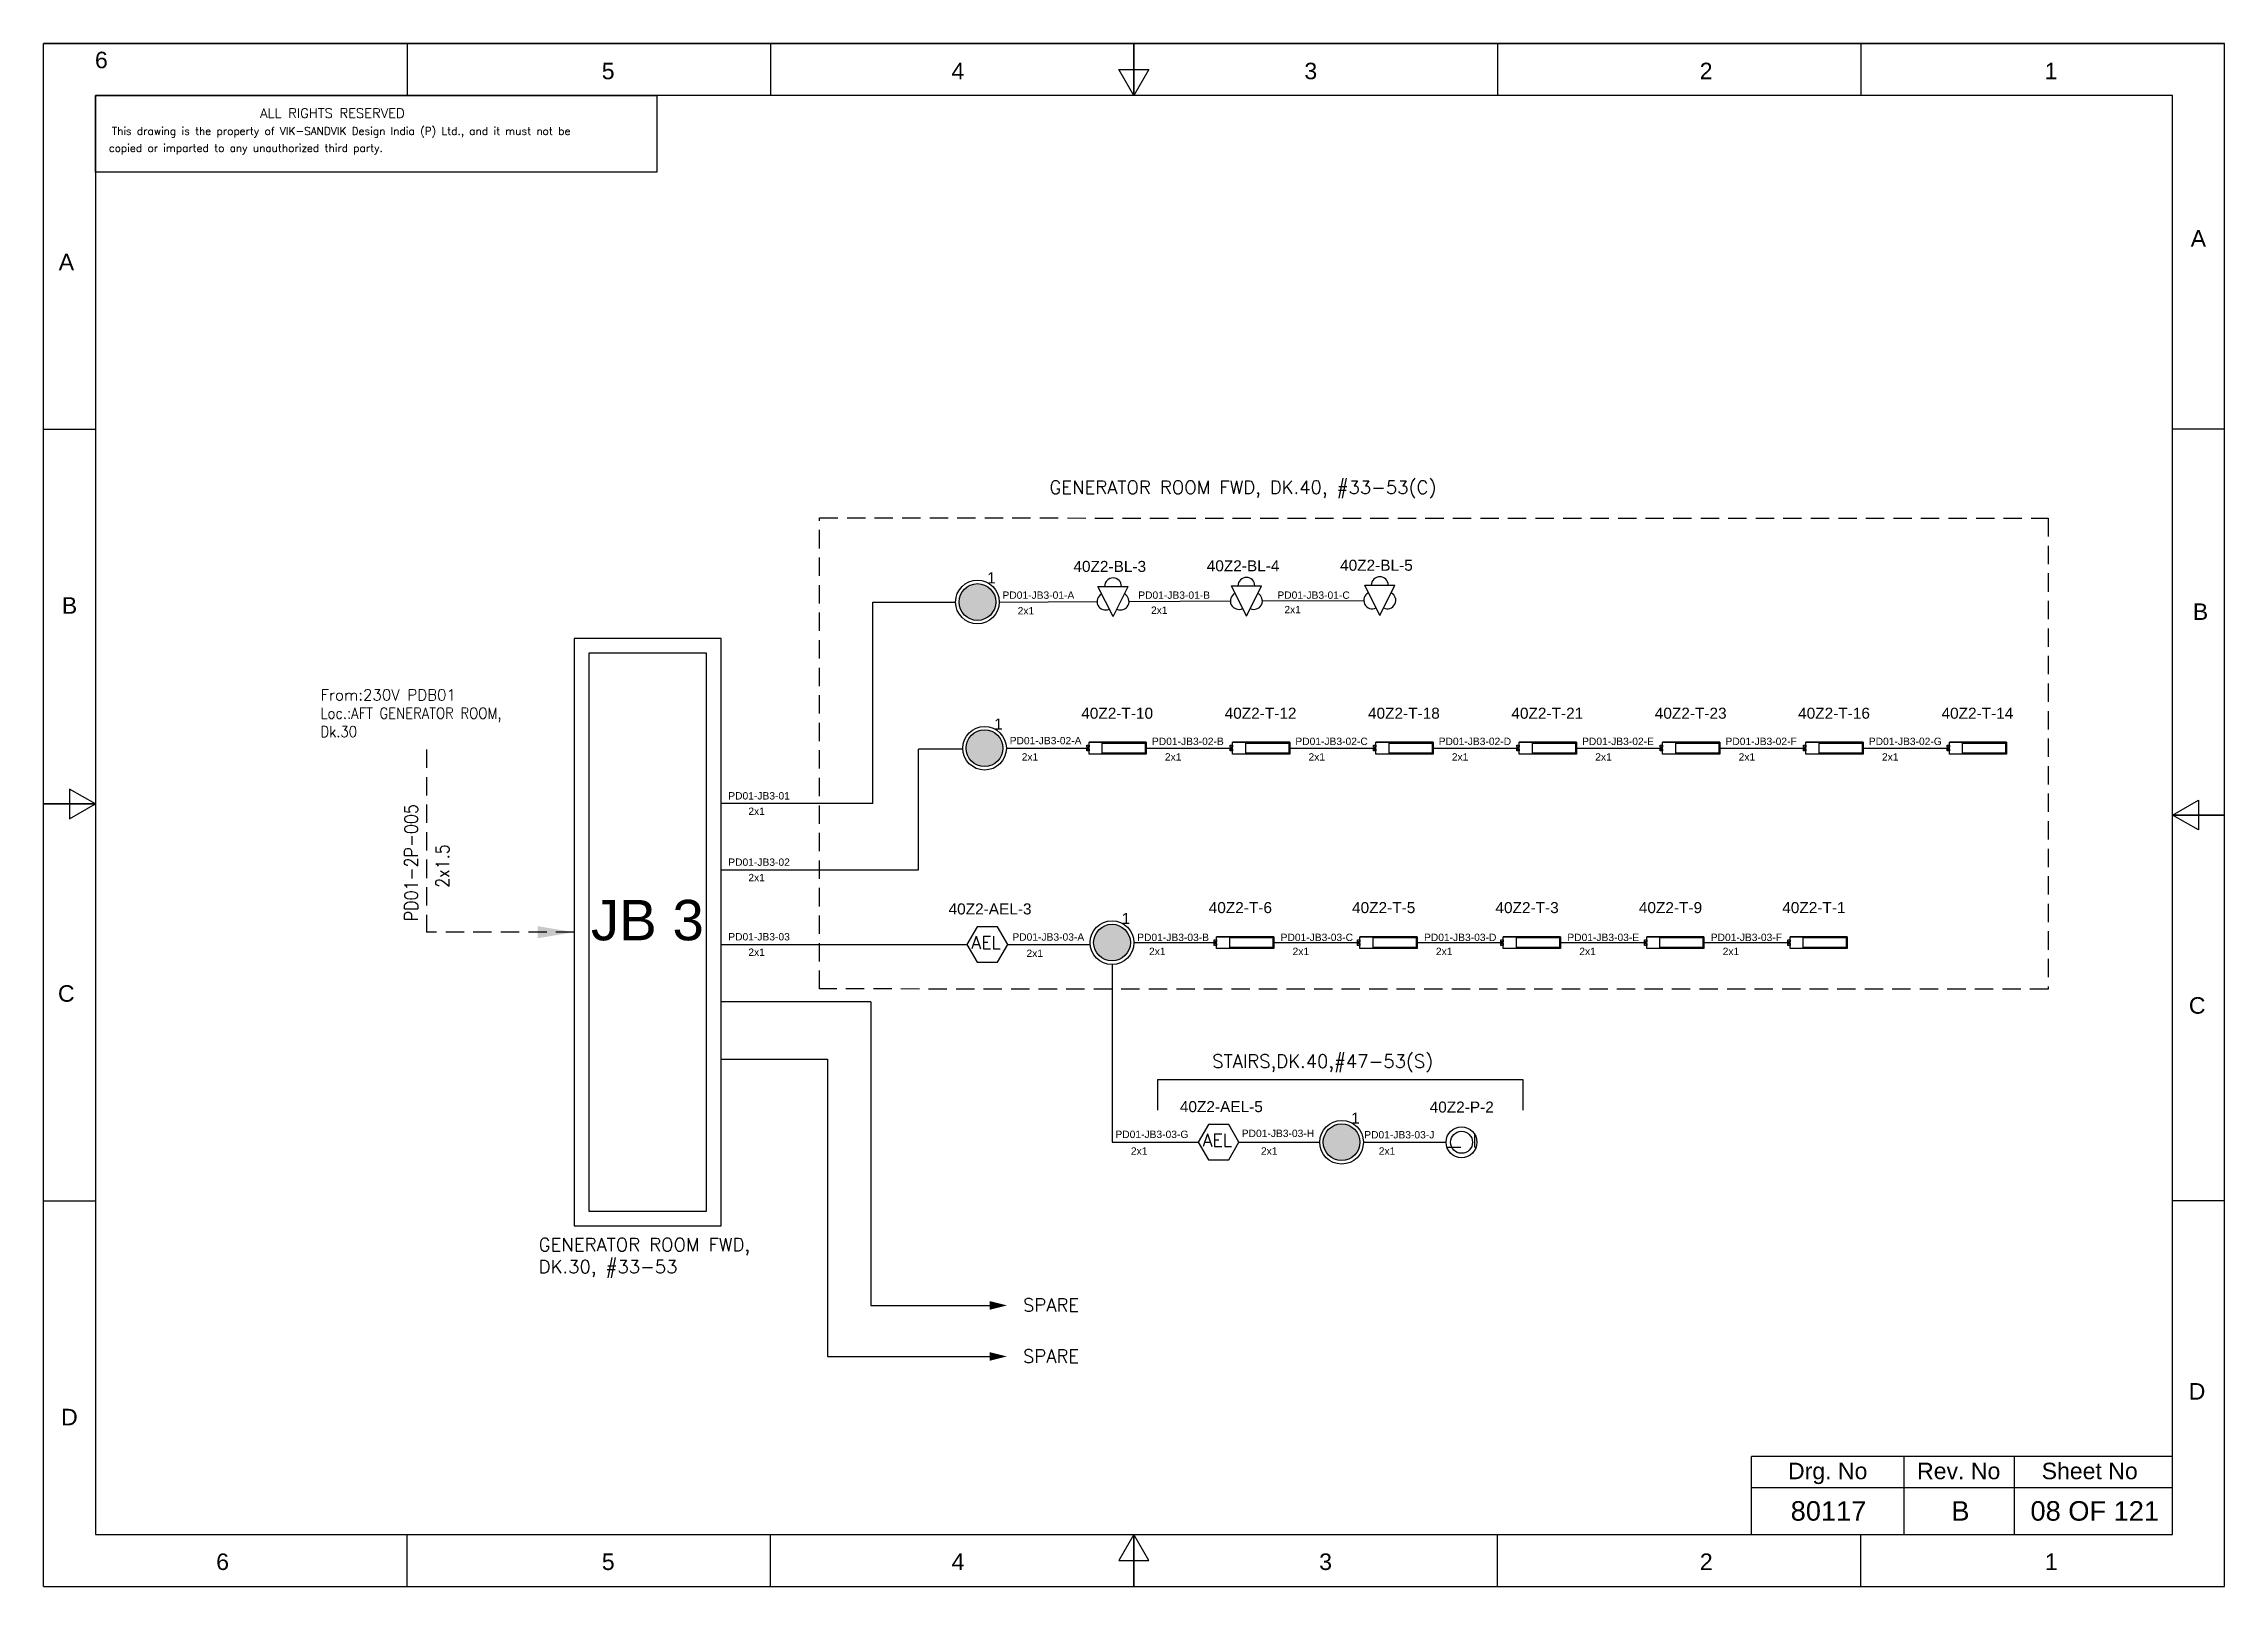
# Model space of a CAD drawing. Header units: inches. Extents: x -3311 to 1429, y -713 to 2436.
# Drawn here: x -2674.6 to -2377.6, y 1861.1 to 2071.1 of the extents above; entities that cross this region are included whole.
import ezdxf
from ezdxf.enums import TextEntityAlignment as Align

# ---------------------------------------------------------------- set-up
doc = ezdxf.new("R2010")
doc.units = ezdxf.units.IN
doc.linetypes.add('HIDDEN', pattern=[0.375, 0.25, -0.125])
doc.linetypes.add('SOLID', pattern=[0])
for name, color, linetype, lineweight in [('ELEC_TXT-025', 1, 'Continuous', 25), ('HEL-025', 1, 'Continuous', 25), ('HEL-035', 2, 'Continuous', 35)]:
    doc.layers.add(name, color=color, linetype=linetype, lineweight=lineweight)
doc.layers.add('LINE', color=3, linetype='SOLID')
doc.styles.add('_NORMAL', font='arial.ttf')
doc.styles.add('ROMANS', font='simplex.shx', dxfattribs={"width": 0.88})
doc.styles.get("Standard").update_dxf_attribs({"font": 'arial.ttf'})
doc.dimstyles.get("Standard").update_dxf_attribs({"dimtxt": 0.18, "dimasz": 0.18, "dimexe": 0.18, "dimexo": 0.0625, "dimgap": 0.09, "dimtad": 0, "dimtih": 1, "dimtoh": 1, "dimdec": 4, "dimzin": 0, "dimdsep": 46, "dimtxsty": 'Standard', "dimcen": 0.09, "dimadec": 0, "dimazin": 0, "dimtfac": 1, "dimtdec": 4, "dimtofl": 0, "dimtmove": 0, "dimatfit": 3, "dimfxl": 1, "dimtolj": 1, "dimtzin": 0, "dimarcsym": 0})
pattern_1 = [(0, (0, 0), (0, 6.985), [5.08, -1.905]), (90, (0, 0), (-6.985, 4e-16), [5.08, -1.905])]

msp = doc.modelspace()

# ---------------------------------------------------------------- texts
at = {"color": 7}
for s, p in [('PD01-JB3-01-A', (-2544, 1995.54, 0.05)), ('PD01-JB3-01-B', (-2525.51, 1995.54, 0.05)), ('PD01-JB3-01-C', (-2506.56, 1995.54, 0.05)), ('2x1', (-2541.93, 1993.41)), ('2x1', (-2523.77, 1993.49)), ('2x1', (-2505.61, 1993.57)), ('PD01-JB3-02-A', (-2543.02, 1975.73, 0.05)), ('PD01-JB3-02-B', (-2523.64, 1975.63, 0.03)), ('PD01-JB3-02-C', (-2504.11, 1975.63)), ('PD01-JB3-02-D', (-2484.59, 1975.63, -0.03)), ('PD01-JB3-02-E', (-2465.06, 1975.63, -0.05)), ('PD01-JB3-02-F', (-2445.53, 1975.63, -0.08)), ('PD01-JB3-02-G', (-2426.01, 1975.63, -0.11)), ('2x1', (-2541.38, 1973.51)), ('2x1', (-2521.88, 1973.51, -0.03)), ('2x1', (-2502.32, 1973.51, -0.05)), ('2x1', (-2482.8, 1973.51, -0.08)), ('2x1', (-2463.27, 1973.51, -0.11)), ('2x1', (-2443.74, 1973.51, -0.14)), ('2x1', (-2424.22, 1973.51, -0.16)), ('PD01-JB3-01', (-2581.34, 1968.21)), ('2x1', (-2578.61, 1966.11)), ('PD01-JB3-02', (-2581.34, 1959.18)), ('2x1', (-2578.61, 1957.08)), ('PD01-JB3-03', (-2581.34, 1949.02)), ('PD01-JB3-03-A', (-2542.65, 1948.99, 0.05)), ('PD01-JB3-03-B', (-2525.65, 1948.94, 0.03)), ('PD01-JB3-03-C', (-2506.12, 1948.94)), ('PD01-JB3-03-D', (-2486.59, 1948.94, -0.03)), ('PD01-JB3-03-E', (-2467.07, 1948.94, -0.05)), ('PD01-JB3-03-F', (-2447.54, 1948.94, -0.08)), ('2x1', (-2578.61, 1946.92)), ('2x1', (-2540.73, 1946.77)), ('2x1', (-2524.04, 1947.03, -0.03)), ('2x1', (-2504.49, 1947.03, -0.05)), ('2x1', (-2484.97, 1947.03, -0.08)), ('2x1', (-2465.44, 1947.03, -0.11)), ('2x1', (-2445.91, 1947.03, -0.14)), ('PD01-JB3-03-G', (-2528.62, 1922.12, 0.05)), ('PD01-JB3-03-H', (-2511.41, 1922.25, 0.03)), ('PD01-JB3-03-J', (-2494.73, 1922.06)), ('2x1', (-2526.51, 1919.85, -0.02)), ('2x1', (-2508.8, 1919.85, -0.05)), ('2x1', (-2492.75, 1919.85, -0.05))]:
    msp.add_text(s, height=1, dxfattribs=at).set_placement(p)
at = {"color": 7, "lineweight": 30}
msp.add_text('JB 3 ', height=5.5, dxfattribs=at).set_placement((-2591.29, 1951.79), align=Align.MIDDLE_CENTER)
at = {"color": 7}
for s, height, p in [('Drg. No', 2.246, (-2431.61, 1876.78)), ('Rev. No', 2.246, (-2413.77, 1876.78)), ('Sheet No', 2.246, (-2395.93, 1876.78)), ('80117', 2.653, (-2431.5, 1871.34)), ('B', 2.65, (-2413.53, 1871.34)), ('08 OF 121', 2.653, (-2395.24, 1871.34))]:
    msp.add_text(s, height=height, dxfattribs=at).set_placement(p, align=Align.MIDDLE_CENTER)
at = {"color": 7, "char_height": 1.8, "attachment_point": 1, "style": '_NORMAL'}
for s, insert, width in [('{\\Fromans|c0;\\C2;GENERATOR ROOM FWD, DK.40, #33-53(C)}', (-2537.6, 2011.62), 74.1776), ('{\\Fromans|c0;\\C2;STAIRS,DK.40,#47-53(S)}', (-2515.43, 1933.47, -0.05), 39.515), ('{\\Fromans|c0;\\C2;SPARE}', (-2541.2, 1900.28), 8.1658), ('{\\Fromans|c0;\\C2;SPARE}', (-2541.2, 1893.32), 8.1658)]:
    msp.add_mtext(s, dxfattribs=dict(at, insert=insert, width=width))
at = {"color": 7, "insert": (-2636.88, 1983.21), "char_height": 1.5, "width": 36.8884, "attachment_point": 1}
msp.add_mtext('{\\Fromans|c0;\\C2;From:230V PDB01\\P\\Fsimplex|c0;\\W0.88;Loc.:AFT GENERATOR ROOM,      \\PDk.30}', dxfattribs=at)
at = {"color": 7, "insert": (-2625.42, 1951.63), "char_height": 1.8, "width": 17.1296, "attachment_point": 1, "rotation": 90, "style": '_NORMAL'}
msp.add_mtext('{\\Fromans|c0;\\W0.88;PD01-2P-005}', dxfattribs=at)
at = {"color": 7, "insert": (-2621.15, 1956.2), "char_height": 1.8, "attachment_point": 1, "rotation": 90, "style": '_NORMAL'}
msp.add_mtext('{\\Fsimplex|c0;\\W0.88;2x1.5}', dxfattribs=at)
at = {"color": 7, "insert": (-2607.16, 1908.5), "char_height": 1.8, "attachment_point": 1, "style": '_NORMAL'}
msp.add_mtext('{\\Fromans|c0;\\C2;GENERATOR ROOM FWD, \\PDK.30, #33-53}', dxfattribs=at)

# ---------------------------------------------------------------- blocks, each defined once
blk = doc.blocks.new('fr')
at = {"color": 7, "linetype": 'Continuous'}
for p, q in [((33763.99, 4500.4), (33466.99, 4500.4)), ((33466.99, 4500.4), (33763.99, 4500.4)), ((33466.99, 4290.33), (33466.99, 4500.4)), ((33516.49, 4500.4), (33516.49, 4493.33)), ((33565.99, 4500.4), (33565.99, 4493.33)), ((33615.49, 4500.4), (33615.49, 4493.33)), ((33615.49, 4493.33), (33615.49, 4500.4)), ((33615.49, 4500.4), (33615.49, 4493.33)), ((33664.99, 4500.4), (33664.99, 4493.33)), ((33714.49, 4500.4), (33714.49, 4493.33)), ((33763.99, 4290.33), (33763.99, 4500.4)), ((33763.99, 4290.33), (33763.99, 4500.4)), ((33615.49, 4493.33), (33613.45, 4496.87)), ((33613.45, 4496.87), (33617.53, 4496.87)), ((33617.53, 4496.87), (33615.49, 4493.33)), ((33756.92, 4493.33), (33474.06, 4493.33)), ((33474.06, 4493.33), (33474.06, 4297.41)), ((33756.92, 4297.41), (33756.92, 4493.33)), ((33466.99, 4447.89), (33474.06, 4447.89)), ((33763.99, 4447.89), (33756.92, 4447.89)), ((33474.06, 4396.87), (33470.53, 4398.91)), ((33470.53, 4398.91), (33470.53, 4394.83)), ((33466.99, 4396.87), (33474.06, 4396.87)), ((33474.06, 4396.87), (33466.99, 4396.87)), ((33466.99, 4396.87), (33474.06, 4396.87)), ((33470.53, 4394.83), (33474.06, 4396.87)), ((33756.92, 4395.37), (33760.45, 4397.41)), ((33760.45, 4397.41), (33760.45, 4393.33)), ((33763.99, 4395.37), (33756.92, 4395.37)), ((33760.45, 4393.33), (33756.92, 4395.37)), ((33756.92, 4395.37), (33763.99, 4395.37)), ((33763.99, 4395.37), (33756.92, 4395.37)), ((33466.99, 4342.85), (33474.06, 4342.85)), ((33763.99, 4342.85), (33756.92, 4342.85)), ((33474.06, 4297.41), (33756.92, 4297.41)), ((33516.49, 4290.33), (33516.49, 4297.41)), ((33565.99, 4290.33), (33565.99, 4297.41)), ((33615.49, 4297.41), (33613.45, 4293.87)), ((33615.49, 4290.33), (33615.49, 4297.41)), ((33617.53, 4293.87), (33615.49, 4297.41)), ((33615.49, 4297.41), (33615.49, 4290.33)), ((33615.49, 4290.33), (33615.49, 4297.41)), ((33664.99, 4290.33), (33664.99, 4297.41)), ((33714.49, 4290.33), (33714.49, 4297.41)), ((33613.45, 4293.87), (33617.53, 4293.87)), ((33466.99, 4290.33), (33763.99, 4290.33)), ((33466.99, 4290.33), (33763.99, 4290.33))]:
    blk.add_line(p, q, dxfattribs=at)
at = {"color": 7, "style": '_NORMAL'}
for s, p in [('6', (33474.86, 4498.18)), ('5', (33543.88, 4496.68)), ('4', (33591.52, 4496.68)), ('3', (33639.57, 4496.68)), ('2', (33693.41, 4496.68)), ('1', (33740.39, 4496.68)), ('A', (33760.45, 4473.88)), ('A', (33470.1, 4470.68)), ('B', (33470.52, 4423.9)), ('B', (33760.74, 4423.06)), ('C', (33470.08, 4371.07)), ('C', (33760.29, 4369.44)), ('D', (33760.27, 4316.89)), ('D', (33470.51, 4313.39)), ('6', (33491.37, 4293.69)), ('5', (33543.89, 4293.69)), ('4', (33591.53, 4293.69)), ('3', (33641.59, 4293.69)), ('2', (33693.43, 4293.69)), ('1', (33740.41, 4293.69))]:
    blk.add_text(s, height=2.25, dxfattribs=at).set_placement(p, align=Align.MIDDLE_CENTER)
blk = doc.blocks.new('A$C4BAD7D21')
at = {"layer": 'HEL-025'}
blk.add_lwpolyline([(-34000, 0), (-34000, 2086), (-18714, 2086), (-18714, 0)], close=True, dxfattribs=at)
at = {"layer": 'HEL-025', "style": 'ROMANS'}
for s, p in [('This drawing is the property of VIK-SANDVIK Design India (P) Ltd., and it must not be', (-33558, 1016)), (' copied or imparted to any unauthorized third party.', (-33785, 550))]:
    blk.add_text(s, height=210, dxfattribs=at).set_placement(p)
at = {"layer": 'HEL-035', "style": 'ROMANS'}
blk.add_text('     ALL RIGHTS RESERVED', height=262.5, dxfattribs=at).set_placement((-30497, 1476))
blk = doc.blocks.new('AEL')
at = {"color": 4}
blk.add_lwpolyline([(989.98, -190.09), (992.75, -190.09), (994.14, -187.69), (992.75, -185.28), (989.98, -185.28), (988.59, -187.69)], close=True, dxfattribs=at)
at = {"color": 4, "style": 'ROMANS'}
blk.add_text('AEL', height=1.725, dxfattribs=at).set_placement((989.2, -188.27))
blk = doc.blocks.new('AEL_L')
blk.add_blockref('AEL', (0, 0))
blk.add_attdef('TAG_NO', (986.55, -183.59), '', height=1.5)
blk = doc.blocks.new('FIXED_KEY_SWITCH')
h = blk.add_hatch(color=1)
h.dxf.hatch_style = 1
edge = h.paths.add_edge_path()
edge.add_arc((848.13, 1737.46), 2.5, 0, 360)
at = {"color": 1}
blk.add_circle((848.13, 1737.46), 2.5, dxfattribs=at)
at = {"color": 7, "insert": (849.44, 1741.5), "char_height": 1.5, "attachment_point": 1, "style": '_NORMAL'}
blk.add_mtext_dynamic_manual_height_columns('1', width=1.5, gutter_width=7.5, heights=[0], dxfattribs=at)
blk = doc.blocks.new('SWT')
blk.add_blockref('FIXED_KEY_SWITCH', (0, 0))
blk.add_attdef('TAG_NO', (844.55, 1741.11), '', height=1.5)
blk = doc.blocks.new('2A')
at = {"color": 7, "lineweight": -3, "ltscale": 2.5}
blk.add_line((790.02, 1997.62, -0.03), (782.23, 1997.62, -0.03), dxfattribs=at)
at = {"color": 7, "lineweight": -3, "ltscale": 2.5, "elevation": -0.03}
for points in [[(781.91, 1997.21), (782.23, 1997.21), (782.23, 1996.94), (781.91, 1996.94)], [(781.91, 1996.7), (782.23, 1996.7), (782.23, 1996.44), (781.91, 1996.44)], [(782.23, 1997.62), (790.02, 1997.62), (790.02, 1996.02), (782.23, 1996.02)], [(784.03, 1997.5), (789.88, 1997.5), (789.88, 1996.14), (784.03, 1996.14)]]:
    blk.add_lwpolyline(points, close=True, dxfattribs=at)
blk = doc.blocks.new('LED TUBE LIGHT 30W')
blk.add_blockref('2A', (179.91, -357.89))
blk.add_attdef('TAG_NO.', (962.52, 1642.97), '', height=1.5)
blk = doc.blocks.new('11')
for p, q in [((438, 1973.54, -0.08), (442.11, 1973.54, -0.08)), ((440.05, 1969.42, -0.08), (438, 1973.54, -0.08)), ((440.05, 1969.42, -0.08), (442.11, 1973.54, -0.08))]:
    blk.add_line(p, q)
for centre, start, end in [((439.02, 1971.48, -0.08), 116.5651, 296.5651), ((440.05, 1973.54, -0.08), 0, 180), ((441.08, 1971.48, -0.08), 243.4349, 63.4349)]:
    blk.add_arc(centre, 1.15, start, end)
blk = doc.blocks.new('BILGE LIGHT')
blk.add_blockref('11', (1524.93, -1711.73))
blk.add_attdef('TAG_NO', (1960.14, 263.52), '', height=1.5)
blk = doc.blocks.new('1')
h = blk.add_hatch()
h.set_pattern_fill('ANGLE', color=6)
h.set_pattern_definition(pattern_1)
h.paths.add_polyline_path([(303.23, 2044.43, 1), (306.22, 2044.43, 1)], flags=0)
h.paths.add_polyline_path([(302.63, 2044.43, 1), (306.83, 2044.43, 1)])
h.paths.add_polyline_path([(306.22, 2044.43, -1), (303.23, 2044.43, -1)], flags=16)
h = blk.add_hatch()
h.set_pattern_fill('ANGLE', color=6)
h.set_pattern_definition(pattern_1)
h.paths.add_polyline_path([(303.23, 2044.43, 1), (306.22, 2044.43, 1)])
at = {"color": 6}
for radius in [2.1, 1.5]:
    blk.add_circle((304.73, 2044.43), radius, dxfattribs=at)
blk = doc.blocks.new('LED PENDENT LIGHT 15W')
blk.add_blockref('1', (0, 0))
blk.add_attdef('TAG_NO', (301.63, 2048.1), '', height=1.5)

# ---------------------------------------------------------------- linework, layer by layer
for p, q in [((-2549.41, 1975.05), (-2555.42, 1975.05)), ((-2529.08, 1945.75, -0.03), (-2529.08, 1921.54, -0.03)), ((-2561.93, 1940.66), (-2582.32, 1940.66)), ((-2522.89, 1930.09, -0.05), (-2473.12, 1930.09, -0.05))]:
    msp.add_line(p, q)
at = {"color": 7, "linetype": 'Continuous'}
for p, q in [((-2384.66, 1878.73), (-2441.98, 1878.73)), ((-2441.98, 1868.14), (-2441.98, 1878.73)), ((-2421.21, 1868.14), (-2421.21, 1878.73)), ((-2406.19, 1868.14), (-2406.19, 1878.73)), ((-2441.98, 1874.55), (-2384.66, 1874.55))]:
    msp.add_line(p, q, dxfattribs=at)
at = {"linetype": 'HIDDEN', "ltscale": 10}
msp.add_lwpolyline([(-2568.91, 2006.55), (-2401.57, 2006.51), (-2401.57, 1942.37), (-2568.91, 1942.41)], close=True, dxfattribs=at)
msp.add_lwpolyline([(-2622.44, 1975.02), (-2622.44, 1950.14)], dxfattribs=at)
for points in [[(-2545.75, 1899.32, 1.18, 0, 0), (-2543.39, 1899.32, 0, 0, 0)], [(-2545.75, 1892.37, 1.18, 0, 0), (-2543.39, 1892.37, 0, 0, 0)]]:
    msp.add_lwpolyline(points, format="xyseb")
at = {"layer": 'LINE', "color": 0}
for p, q in [((-2561.64, 1995.1), (-2550.39, 1995.1)), ((-2561.64, 1967.65), (-2561.64, 1995.1)), ((-2544.44, 1995.1), (-2531.11, 1995.17)), ((-2526.76, 1995.18), (-2512.95, 1995.25)), ((-2508.6, 1995.26), (-2494.79, 1995.33)), ((-2602.32, 1990.14), (-2602.32, 1910.14)), ((-2582.32, 1990.14), (-2602.32, 1990.14)), ((-2582.32, 1910.14), (-2582.32, 1990.14)), ((-2600.32, 1988.14), (-2600.32, 1912.14)), ((-2584.32, 1988.14), (-2600.32, 1988.14)), ((-2584.32, 1912.14), (-2584.32, 1988.14)), ((-2555.42, 1958.63), (-2555.42, 1975.05)), ((-2543.46, 1975.19, 0), (-2532.21, 1975.19, -0.03)), ((-2524.41, 1975.19, -0.03), (-2512.68, 1975.19, -0.05)), ((-2504.88, 1975.19, -0.05), (-2493.15, 1975.19, -0.08)), ((-2485.36, 1975.19, -0.08), (-2473.63, 1975.19, -0.11)), ((-2465.83, 1975.19, -0.11), (-2454.1, 1975.19, -0.14)), ((-2446.3, 1975.19, -0.14), (-2434.57, 1975.19, -0.16)), ((-2426.78, 1975.19, -0.16), (-2415.05, 1975.19, -0.19)), ((-2561.64, 1967.65), (-2582.32, 1967.65)), ((-2582.32, 1958.63), (-2555.42, 1958.63)), ((-2582.32, 1948.46), (-2548.85, 1948.46)), ((-2543.29, 1948.46), (-2532.04, 1948.46, -0.03)), ((-2526.1, 1948.72, -0.03), (-2514.85, 1948.72, -0.05)), ((-2507.05, 1948.72, -0.05), (-2495.32, 1948.72, -0.08)), ((-2487.53, 1948.72, -0.08), (-2475.8, 1948.72, -0.11)), ((-2468, 1948.72, -0.11), (-2456.27, 1948.72, -0.14)), ((-2448.47, 1948.72, -0.14), (-2436.74, 1948.72, -0.16)), ((-2561.93, 1940.66), (-2561.93, 1899.32)), ((-2582.32, 1932.86), (-2567.85, 1932.86)), ((-2567.85, 1932.86), (-2567.85, 1892.37)), ((-2522.89, 1930.09, -0.05), (-2522.89, 1925.9, -0.05)), ((-2473.12, 1930.09, -0.05), (-2473.12, 1925.9, -0.05)), ((-2529.08, 1921.54, -0.03), (-2517.34, 1921.54, -0.05)), ((-2511.79, 1921.54, -0.05), (-2500.78, 1921.54, -0.05)), ((-2494.84, 1921.54, -0.05), (-2483.58, 1921.54, -0.08)), ((-2602.32, 1910.14), (-2582.32, 1910.14)), ((-2600.32, 1912.14), (-2584.32, 1912.14)), ((-2561.93, 1899.32), (-2545.66, 1899.32)), ((-2567.85, 1892.37), (-2545.66, 1892.37))]:
    msp.add_line(p, q, dxfattribs=at)
for centre in [(-2547.41, 1995.1), (-2546.44, 1975.19), (-2529.08, 1948.72, -0.03), (-2497.81, 1921.54, -0.05)]:
    msp.add_circle(centre, 2.97, dxfattribs=at)

# ---------------------------------------------------------------- block references
for name, p in [('fr', (-36141.58, -2429.27)), ('SWT', (-3395.54, 257.64)), ('SWT', (-3394.57, 237.74)), ('SWT', (-3377.21, 211.26, -0.03)), ('SWT', (-3345.94, 184.08, -0.05))]:
    msp.add_blockref(name, p)
ref = msp.add_blockref('BILGE LIGHT', (-4493.92, 1735.42, 0.08))
ref.add_attrib('TAG_NO', '40Z2-BL-3', (-2534.34, 1999.2, 0.08), dxfattribs={"height": 1.5})
ref = msp.add_blockref('BILGE LIGHT', (-4475.76, 1735.5, 0.08))
ref.add_attrib('TAG_NO', '40Z2-BL-4', (-2516.18, 1999.28, 0.08), dxfattribs={"height": 1.5})
ref = msp.add_blockref('BILGE LIGHT', (-4457.6, 1735.58, 0.08))
ref.add_attrib('TAG_NO', '40Z2-BL-5', (-2498.02, 1999.36, 0.08), dxfattribs={"height": 1.5})
ref = msp.add_blockref('LED TUBE LIGHT 30W', (-3494.34, 336.27))
ref.add_attrib('TAG_NO.', '40Z2-T-10', (-2533.27, 1979.21), dxfattribs={"height": 1.5})
ref = msp.add_blockref('LED TUBE LIGHT 30W', (-3474.81, 336.27, -0.03))
ref.add_attrib('TAG_NO.', '40Z2-T-12', (-2513.74, 1979.21, -0.03), dxfattribs={"height": 1.5})
ref = msp.add_blockref('LED TUBE LIGHT 30W', (-3455.29, 336.27, -0.05))
ref.add_attrib('TAG_NO.', '40Z2-T-18', (-2494.22, 1979.21, -0.05), dxfattribs={"height": 1.5})
ref = msp.add_blockref('LED TUBE LIGHT 30W', (-3435.76, 336.27, -0.08))
ref.add_attrib('TAG_NO.', '40Z2-T-21', (-2474.69, 1979.21, -0.08), dxfattribs={"height": 1.5})
ref = msp.add_blockref('LED TUBE LIGHT 30W', (-3416.23, 336.27, -0.11))
ref.add_attrib('TAG_NO.', '40Z2-T-23', (-2455.16, 1979.21, -0.11), dxfattribs={"height": 1.5})
ref = msp.add_blockref('LED TUBE LIGHT 30W', (-3396.71, 336.27, -0.14))
ref.add_attrib('TAG_NO.', '40Z2-T-16', (-2435.64, 1979.21, -0.14), dxfattribs={"height": 1.5})
ref = msp.add_blockref('LED TUBE LIGHT 30W', (-3377.18, 336.27, -0.16))
ref.add_attrib('TAG_NO.', '40Z2-T-14', (-2416.11, 1979.21, -0.16), dxfattribs={"height": 1.5})
ref = msp.add_blockref('LED TUBE LIGHT 30W', (-3476.98, 309.79, -0.03))
ref.add_attrib('TAG_NO.', '40Z2-T-6', (-2515.91, 1952.74, -0.03), dxfattribs={"height": 1.5})
ref = msp.add_blockref('LED TUBE LIGHT 30W', (-3457.46, 309.79, -0.05))
ref.add_attrib('TAG_NO.', '40Z2-T-5', (-2496.39, 1952.74, -0.05), dxfattribs={"height": 1.5})
ref = msp.add_blockref('LED TUBE LIGHT 30W', (-3437.93, 309.79, -0.08))
ref.add_attrib('TAG_NO.', '40Z2-T-3', (-2476.86, 1952.74, -0.08), dxfattribs={"height": 1.5})
ref = msp.add_blockref('LED TUBE LIGHT 30W', (-3418.4, 309.79, -0.11))
ref.add_attrib('TAG_NO.', '40Z2-T-9', (-2457.33, 1952.74, -0.11), dxfattribs={"height": 1.5})
ref = msp.add_blockref('LED TUBE LIGHT 30W', (-3398.87, 309.79, -0.14))
ref.add_attrib('TAG_NO.', '40Z2-T-1', (-2437.8, 1952.74, -0.14), dxfattribs={"height": 1.5})
ref = msp.add_blockref('AEL_L', (-3537.43, 2136.15))
ref.add_attrib('TAG_NO', '40Z2-AEL-3', (-2551.34, 1952.56), dxfattribs={"color": 4, "height": 1.5})
ref = msp.add_blockref('AEL_L', (-3505.93, 2109.23, -0.05))
ref.add_attrib('TAG_NO', '40Z2-AEL-5', (-2519.84, 1925.64, -0.05), dxfattribs={"color": 4, "height": 1.5})
ref = msp.add_blockref('LED PENDENT LIGHT 15W', (-2786.21, -122.89, -0.08))
ref.add_attrib('TAG_NO', '40Z2-P-2', (-2485.82, 1925.58, -0.08), dxfattribs={"height": 1.5})
at = {"layer": 'ELEC_TXT-025', "color": 0, "xscale": 0.005, "yscale": 0.005, "zscale": 0.005}
msp.add_blockref('A$C4BAD7D21', (-2497.51, 2053.63), dxfattribs=at)

msp.set_redraw_order([(e.dxf.handle, doc.entitydb.next_handle()) for e in msp.query("TEXT MTEXT ATTDEF DIMENSION ARC_DIMENSION")])  # texts and dimensions are drawn at this point

# ---------------------------------------------------------------- leaders
at = {"linetype": 'HIDDEN', "ltscale": 10}
msp.add_leader([(-2602.32, 1950.14), (-2622.44, 1950.14)], dimstyle='Standard', override={"dimasz": 5, "dimarcsym": 1}, dxfattribs=at)

doc.saveas('drawing.dxf')
